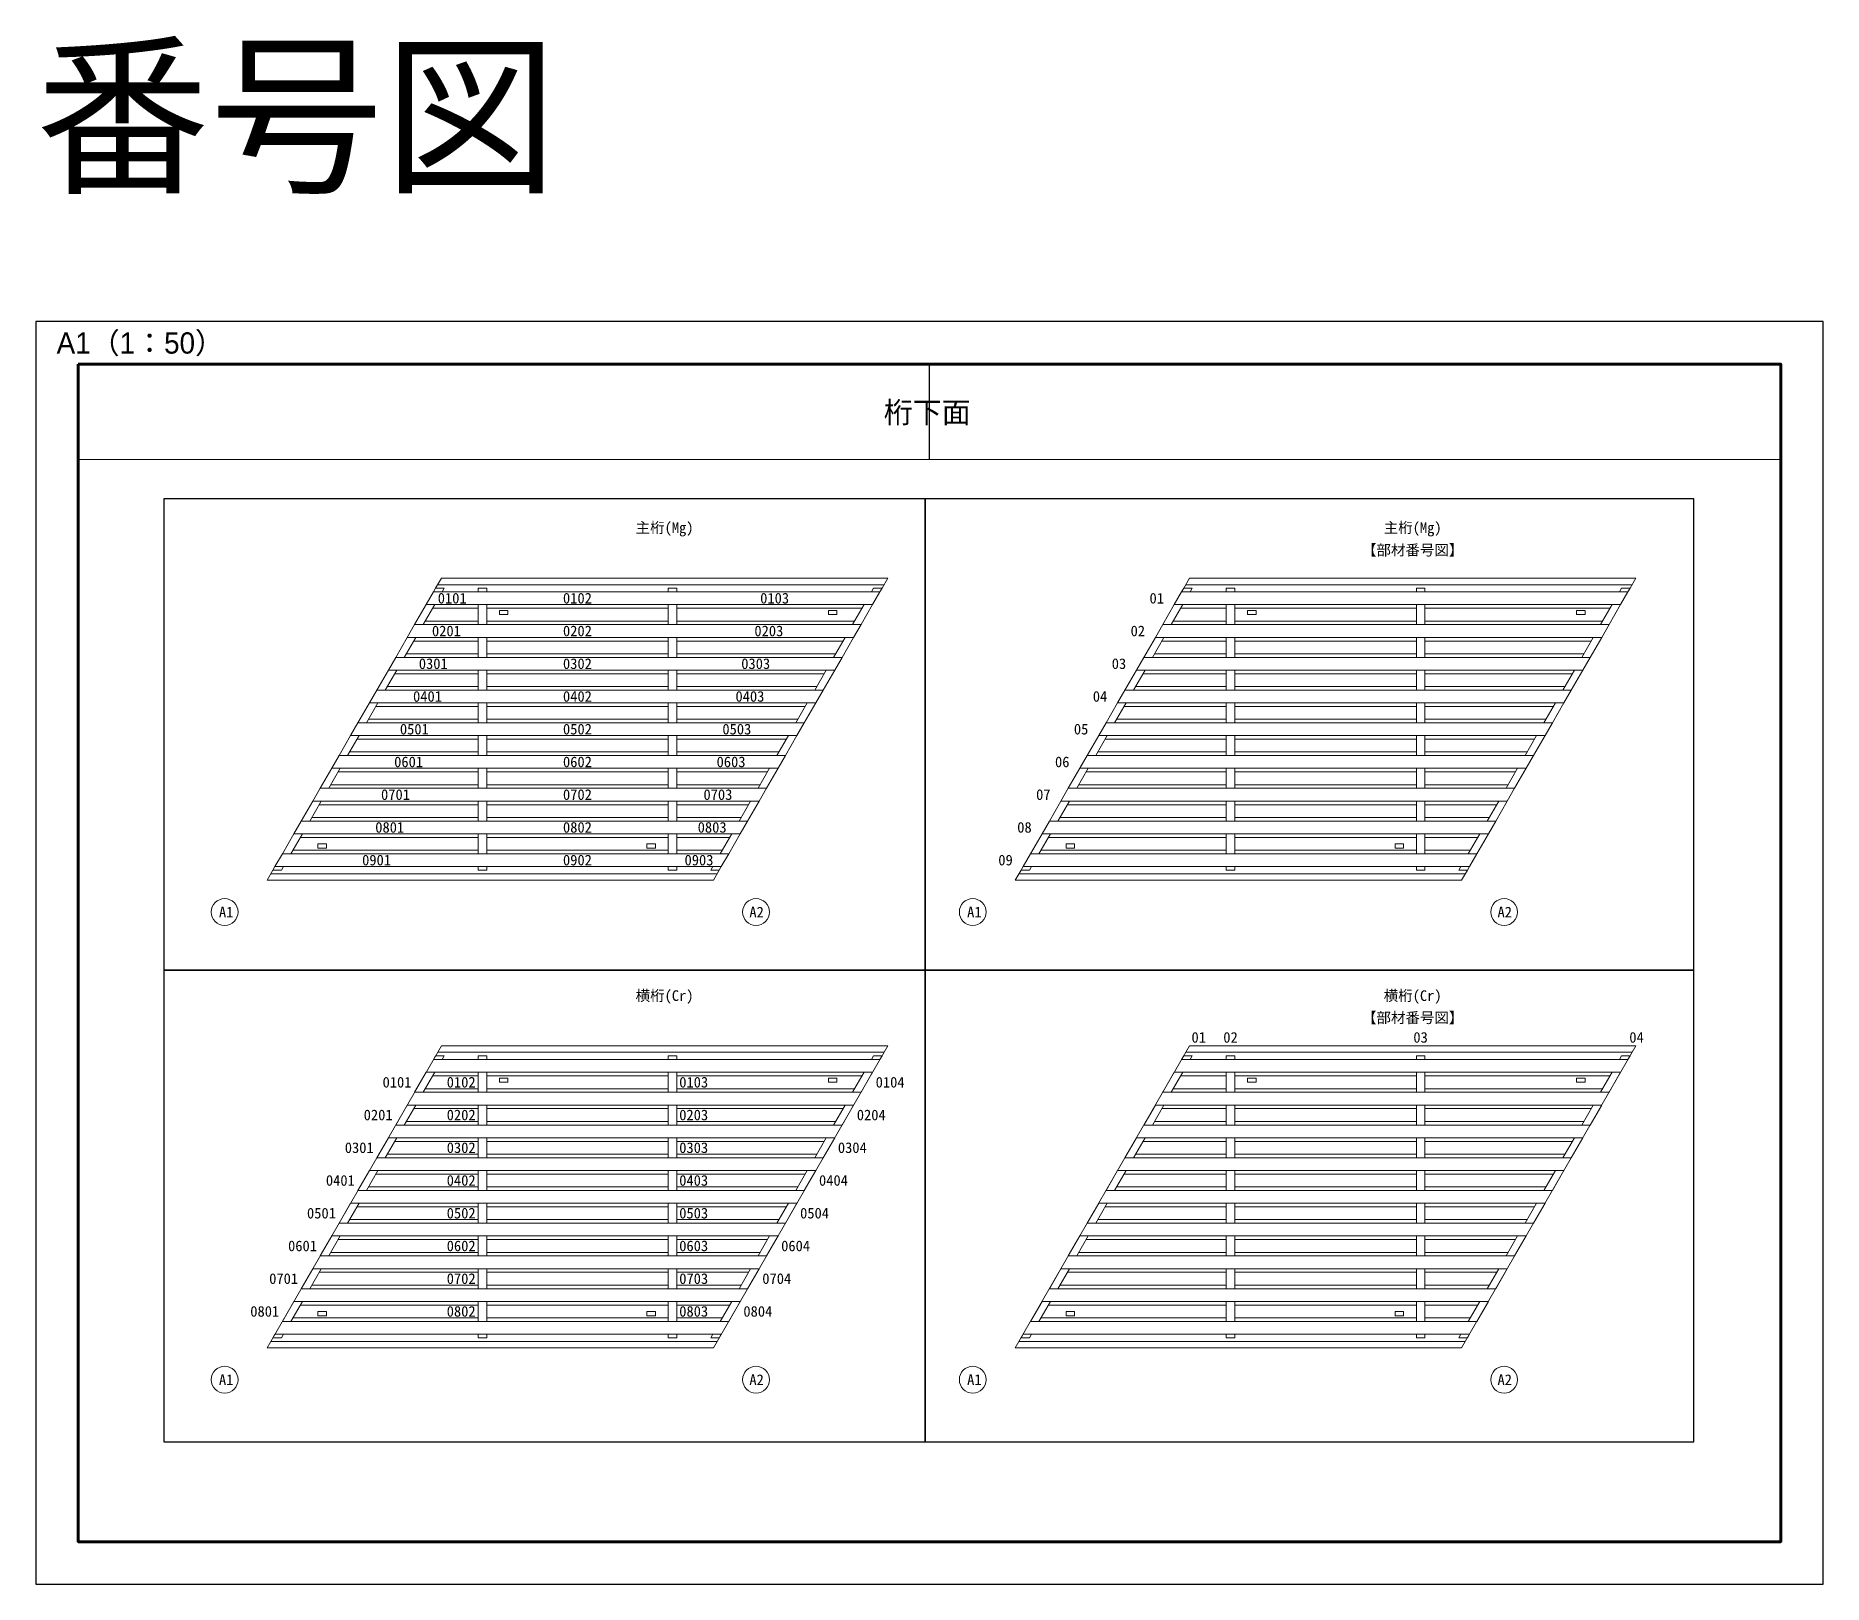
# Model space of a CAD drawing. Header units: millimetres. Extents: x 476600 to 518650, y 120626 to 246150.
# Drawn here: x 476600 to 518650, y 209726 to 246150 of the extents above; entities that cross this region are included whole.
import ezdxf

# ---------------------------------------------------------------- set-up
doc = ezdxf.new("R2010")
doc.units = ezdxf.units.MM
doc.layers.get('Defpoints').update_dxf_attribs({"color": 4})
for name, color, linetype, lineweight in [('D-MTR-FRAM', 7, 'Continuous', 13), ('D-STR', 1, 'Continuous', 13), ('D-STR-TXT', 7, 'Continuous', 13), ('D-TTL', 2, 'Continuous', 140)]:
    doc.layers.add(name, color=color, linetype=linetype, lineweight=lineweight)
doc.styles.add('MSゴシック', font='MS Gothic.ttf')
doc.styles.add('MtXpl__', font='MS PGothic.ttf')

msp = doc.modelspace()

# ---------------------------------------------------------------- texts
at = {"layer": 'D-STR-TXT'}
for s, height, style, p in [('桁下面', 500, 'MtXpl__', (496549, 237042)), ('A1', 250, 'MSゴシック', (480910, 225413)), ('A2', 250, 'MSゴシック', (493388, 225413)), ('A1', 250, 'MSゴシック', (498510, 225413)), ('A2', 250, 'MSゴシック', (510987, 225413)), ('A1', 250, 'MSゴシック', (480910, 214413)), ('A2', 250, 'MSゴシック', (493388, 214413)), ('A1', 250, 'MSゴシック', (498510, 214413)), ('A2', 250, 'MSゴシック', (510987, 214413))]:
    msp.add_text(s, height=height, dxfattribs=dict(at, style=style)).set_placement(p)
at = {"layer": 'D-STR-TXT', "style": 'MSゴシック'}
for s, width, insert, char_height, attachment_point in [('番号図', 15707.95, (476600, 242426), 3000, 7), ('主桁(Mg)', 4536.57, (491393, 234538), 250, 5), ('主桁(Mg)', 4536.57, (508992, 234538), 250, 5), ('【部材番号図】', 4536.57, (508992, 234038), 250, 5), ('0101', 4536.57, (486397, 232918), 250, 5), ('0102', 4536.57, (489343, 232918), 250, 5), ('0103', 4536.57, (493982, 232918), 250, 5), ('01', 4536.57, (502971, 232918), 250, 5), ('0201', 4536.57, (486261, 232148), 250, 5), ('0202', 4536.57, (489343, 232148), 250, 5), ('0203', 4536.57, (493846, 232148), 250, 5), ('02', 4536.57, (502526, 232148), 250, 5), ('0301', 4536.57, (485952, 231378), 250, 5), ('0302', 4536.57, (489343, 231378), 250, 5), ('0303', 4536.57, (493537, 231378), 250, 5), ('03', 4536.57, (502082, 231378), 250, 5), ('0401', 4536.57, (485816, 230608), 250, 5), ('0402', 4536.57, (489343, 230608), 250, 5), ('0403', 4536.57, (493401, 230608), 250, 5), ('04', 4536.57, (501637, 230608), 250, 5), ('0501', 4536.57, (485507, 229838), 250, 5), ('0502', 4536.57, (489343, 229838), 250, 5), ('0503', 4536.57, (493093, 229838), 250, 5), ('05', 4536.57, (501192, 229838), 250, 5), ('0601', 4536.57, (485372, 229068), 250, 5), ('0602', 4536.57, (489343, 229068), 250, 5), ('0603', 4536.57, (492957, 229068), 250, 5), ('06', 4536.57, (500748, 229068), 250, 5), ('0701', 4536.57, (485063, 228298), 250, 5), ('0702', 4536.57, (489343, 228298), 250, 5), ('0703', 4536.57, (492648, 228298), 250, 5), ('07', 4536.57, (500303, 228298), 250, 5), ('0801', 4536.57, (484927, 227528), 250, 5), ('0802', 4536.57, (489343, 227528), 250, 5), ('0803', 4536.57, (492512, 227528), 250, 5), ('08', 4536.57, (499859, 227528), 250, 5), ('0901', 4536.57, (484618, 226758), 250, 5), ('0902', 4536.57, (489343, 226758), 250, 5), ('0903', 4536.57, (492203, 226758), 250, 5), ('09', 4536.57, (499414, 226758), 250, 5), ('横桁(Cr)', 4536.57, (491393, 223538), 250, 5), ('横桁(Cr)', 4536.57, (508992, 223538), 250, 5), ('【部材番号図】', 4536.57, (508992, 223038), 250, 5), ('01', 4536.57, (503958, 222588), 250, 5), ('02', 4536.57, (504707, 222588), 250, 5), ('03', 4536.57, (509178, 222588), 250, 5), ('04', 4536.57, (514258, 222588), 250, 5), ('0101', 4536.57, (485099, 221533), 250, 5), ('0102', 4536.57, (486608, 221533), 250, 5), ('0103', 4536.57, (492078, 221533), 250, 5), ('0104', 4536.57, (496699, 221533), 250, 5), ('0201', 4536.57, (484655, 220763), 250, 5), ('0202', 4536.57, (486608, 220763), 250, 5), ('0203', 4536.57, (492078, 220763), 250, 5), ('0204', 4536.57, (496255, 220763), 250, 5), ('0301', 4536.57, (484210, 219993), 250, 5), ('0302', 4536.57, (486608, 219993), 250, 5), ('0303', 4536.57, (492078, 219993), 250, 5), ('0304', 4536.57, (495810, 219993), 250, 5), ('0401', 4536.57, (483766, 219223), 250, 5), ('0402', 4536.57, (486608, 219223), 250, 5), ('0403', 4536.57, (492078, 219223), 250, 5), ('0404', 4536.57, (495366, 219223), 250, 5), ('0501', 4536.57, (483321, 218453), 250, 5), ('0502', 4536.57, (486608, 218453), 250, 5), ('0503', 4536.57, (492078, 218453), 250, 5), ('0504', 4536.57, (494921, 218453), 250, 5), ('0601', 4536.57, (482876, 217683), 250, 5), ('0602', 4536.57, (486608, 217683), 250, 5), ('0603', 4536.57, (492078, 217683), 250, 5), ('0604', 4536.57, (494476, 217683), 250, 5), ('0701', 4536.57, (482432, 216913), 250, 5), ('0702', 4536.57, (486608, 216913), 250, 5), ('0703', 4536.57, (492078, 216913), 250, 5), ('0704', 4536.57, (494032, 216913), 250, 5), ('0801', 4536.57, (481987, 216143), 250, 5), ('0802', 4536.57, (486608, 216143), 250, 5), ('0803', 4536.57, (492078, 216143), 250, 5), ('0804', 4536.57, (493587, 216143), 250, 5)]:
    msp.add_mtext_dynamic_manual_height_columns(s, width=width, gutter_width=25, heights=[0], dxfattribs=dict(at, insert=insert, char_height=char_height, attachment_point=attachment_point))
at = {"layer": 'Defpoints', "style": 'MtXpl__'}
msp.add_text('A1（1：50）', height=500, dxfattribs=at).set_placement((477092, 238673))

# ---------------------------------------------------------------- linework, layer by layer
at = {"layer": 'D-MTR-FRAM'}
msp.add_lwpolyline([(477600, 236184), (477600, 210726), (517650, 210726), (517650, 236184)], close=True, dxfattribs=at)
at = {"layer": 'D-STR', "color": 0}
for p, q in [((486008, 233155), (486143, 233388)), ((486143, 233388), (496643, 233388)), ((496508, 233155), (496643, 233388)), ((503607, 233155), (503742, 233388)), ((503742, 233388), (514242, 233388)), ((514107, 233155), (514242, 233388)), ((496556, 233238), (486056, 233238)), ((514155, 233238), (503655, 233238)), ((487008, 232683), (485936, 232683)), ((491478, 232683), (487208, 232683)), ((496036, 232683), (491678, 232683)), ((504607, 232683), (503535, 232683)), ((509078, 232683), (504807, 232683)), ((513635, 232683), (509278, 232683)), ((487008, 232383), (485763, 232383)), ((491478, 232383), (487208, 232383)), ((495863, 232383), (491678, 232383)), ((504607, 232383), (503362, 232383)), ((509078, 232383), (504807, 232383)), ((513462, 232383), (509278, 232383)), ((487008, 231913), (485491, 231913)), ((491478, 231913), (487208, 231913)), ((495591, 231913), (491678, 231913)), ((504607, 231913), (503091, 231913)), ((509078, 231913), (504807, 231913)), ((513191, 231913), (509278, 231913)), ((487008, 231613), (485318, 231613)), ((491478, 231613), (487208, 231613)), ((495418, 231613), (491678, 231613)), ((504607, 231613), (502917, 231613)), ((509078, 231613), (504807, 231613)), ((513017, 231613), (509278, 231613)), ((487008, 231143), (485047, 231143)), ((491478, 231143), (487208, 231143)), ((495147, 231143), (491678, 231143)), ((504607, 231143), (502646, 231143)), ((509078, 231143), (504807, 231143)), ((512746, 231143), (509278, 231143)), ((487008, 230843), (484874, 230843)), ((491478, 230843), (487208, 230843)), ((494974, 230843), (491678, 230843)), ((504607, 230843), (502473, 230843)), ((509078, 230843), (504807, 230843)), ((512573, 230843), (509278, 230843)), ((487008, 230073), (484429, 230073)), ((487008, 230373), (484602, 230373)), ((491478, 230373), (487208, 230373)), ((491478, 230073), (487208, 230073)), ((494702, 230373), (491678, 230373)), ((494529, 230073), (491678, 230073)), ((504607, 230073), (502028, 230073)), ((504607, 230373), (502201, 230373)), ((509078, 230373), (504807, 230373)), ((509078, 230073), (504807, 230073)), ((512301, 230373), (509278, 230373)), ((512128, 230073), (509278, 230073)), ((487008, 229603), (484158, 229603)), ((491478, 229603), (487208, 229603)), ((494258, 229603), (491678, 229603)), ((504607, 229603), (501757, 229603)), ((509078, 229603), (504807, 229603)), ((511857, 229603), (509278, 229603)), ((487008, 229303), (483984, 229303)), ((491478, 229303), (487208, 229303)), ((494084, 229303), (491678, 229303)), ((504607, 229303), (501584, 229303)), ((509078, 229303), (504807, 229303)), ((511684, 229303), (509278, 229303)), ((487008, 228833), (483713, 228833)), ((491478, 228833), (487208, 228833)), ((493813, 228833), (491678, 228833)), ((504607, 228833), (501312, 228833)), ((509078, 228833), (504807, 228833)), ((511412, 228833), (509278, 228833)), ((487008, 228533), (483540, 228533)), ((491478, 228533), (487208, 228533)), ((493640, 228533), (491678, 228533)), ((504607, 228533), (501139, 228533)), ((509078, 228533), (504807, 228533)), ((511239, 228533), (509278, 228533)), ((487008, 228063), (483269, 228063)), ((491478, 228063), (487208, 228063)), ((493369, 228063), (491678, 228063)), ((504607, 228063), (500868, 228063)), ((509078, 228063), (504807, 228063)), ((510968, 228063), (509278, 228063)), ((487008, 227763), (483095, 227763)), ((491478, 227763), (487208, 227763)), ((493195, 227763), (491678, 227763)), ((504607, 227763), (500694, 227763)), ((509078, 227763), (504807, 227763)), ((510794, 227763), (509278, 227763)), ((487008, 227293), (482824, 227293)), ((491478, 227293), (487208, 227293)), ((492924, 227293), (491678, 227293)), ((504607, 227293), (500423, 227293)), ((509078, 227293), (504807, 227293)), ((510523, 227293), (509278, 227293)), ((487008, 226993), (482651, 226993)), ((491478, 226993), (487208, 226993)), ((492751, 226993), (491678, 226993)), ((504607, 226993), (500250, 226993)), ((509078, 226993), (504807, 226993)), ((510350, 226993), (509278, 226993)), ((482044, 226288), (482178, 226522)), ((482044, 226288), (492544, 226288)), ((492630, 226438), (482130, 226438)), ((492678, 226522), (492544, 226288)), ((499643, 226288), (499778, 226522)), ((499643, 226288), (510143, 226288)), ((510230, 226438), (499730, 226438)), ((510278, 226522), (510143, 226288)), ((486143, 222388), (482044, 215288)), ((496458, 222068), (485958, 222068)), ((496556, 222238), (486056, 222238)), ((486143, 222388), (496643, 222388)), ((492544, 215288), (496643, 222388)), ((503742, 222388), (499643, 215288)), ((514057, 222068), (503557, 222068)), ((514155, 222238), (503655, 222238)), ((503742, 222388), (514242, 222388)), ((510143, 215288), (514242, 222388)), ((496285, 221768), (485785, 221768)), ((487008, 221683), (485936, 221683)), ((491478, 221683), (487208, 221683)), ((496036, 221683), (491678, 221683)), ((513884, 221768), (503384, 221768)), ((504607, 221683), (503535, 221683)), ((509078, 221683), (504807, 221683)), ((513635, 221683), (509278, 221683)), ((496014, 221298), (485514, 221298)), ((487008, 221383), (485763, 221383)), ((491478, 221383), (487208, 221383)), ((495863, 221383), (491678, 221383)), ((513613, 221298), (503113, 221298)), ((504607, 221383), (503362, 221383)), ((509078, 221383), (504807, 221383)), ((513462, 221383), (509278, 221383)), ((495840, 220998), (485340, 220998)), ((487008, 220913), (485491, 220913)), ((491478, 220913), (487208, 220913)), ((495591, 220913), (491678, 220913)), ((513440, 220998), (502940, 220998)), ((504607, 220913), (503091, 220913)), ((509078, 220913), (504807, 220913)), ((513191, 220913), (509278, 220913)), ((495569, 220528), (485069, 220528)), ((487008, 220613), (485318, 220613)), ((491478, 220613), (487208, 220613)), ((495418, 220613), (491678, 220613)), ((513168, 220528), (502668, 220528)), ((504607, 220613), (502917, 220613)), ((509078, 220613), (504807, 220613)), ((513017, 220613), (509278, 220613)), ((495396, 220228), (484896, 220228)), ((487008, 220143), (485047, 220143)), ((491478, 220143), (487208, 220143)), ((495147, 220143), (491678, 220143)), ((512995, 220228), (502495, 220228)), ((504607, 220143), (502646, 220143)), ((509078, 220143), (504807, 220143)), ((512746, 220143), (509278, 220143)), ((495124, 219758), (484624, 219758)), ((487008, 219843), (484874, 219843)), ((491478, 219843), (487208, 219843)), ((494974, 219843), (491678, 219843)), ((512724, 219758), (502224, 219758)), ((504607, 219843), (502473, 219843)), ((509078, 219843), (504807, 219843)), ((512573, 219843), (509278, 219843)), ((494951, 219458), (484451, 219458)), ((487008, 219373), (484602, 219373)), ((491478, 219373), (487208, 219373)), ((494702, 219373), (491678, 219373)), ((512550, 219458), (502050, 219458)), ((504607, 219373), (502201, 219373)), ((509078, 219373), (504807, 219373)), ((512301, 219373), (509278, 219373)), ((494507, 218688), (484007, 218688)), ((494680, 218988), (484180, 218988)), ((487008, 219073), (484429, 219073)), ((491478, 219073), (487208, 219073)), ((494529, 219073), (491678, 219073)), ((512106, 218688), (501606, 218688)), ((512279, 218988), (501779, 218988)), ((504607, 219073), (502028, 219073)), ((509078, 219073), (504807, 219073)), ((512128, 219073), (509278, 219073)), ((487008, 218303), (483984, 218303)), ((487008, 218603), (484158, 218603)), ((491478, 218603), (487208, 218603)), ((491478, 218303), (487208, 218303)), ((494258, 218603), (491678, 218603)), ((494084, 218303), (491678, 218303)), ((504607, 218303), (501584, 218303)), ((504607, 218603), (501757, 218603)), ((509078, 218603), (504807, 218603)), ((509078, 218303), (504807, 218303)), ((511857, 218603), (509278, 218603)), ((511684, 218303), (509278, 218303)), ((494062, 217918), (483562, 217918)), ((487008, 217833), (483713, 217833)), ((494235, 218218), (483735, 218218)), ((491478, 217833), (487208, 217833)), ((493813, 217833), (491678, 217833)), ((511661, 217918), (501161, 217918)), ((504607, 217833), (501312, 217833)), ((511835, 218218), (501335, 218218)), ((509078, 217833), (504807, 217833)), ((511412, 217833), (509278, 217833)), ((493791, 217448), (483291, 217448)), ((487008, 217533), (483540, 217533)), ((491478, 217533), (487208, 217533)), ((493640, 217533), (491678, 217533)), ((511390, 217448), (500890, 217448)), ((504607, 217533), (501139, 217533)), ((509078, 217533), (504807, 217533)), ((511239, 217533), (509278, 217533)), ((493618, 217148), (483118, 217148)), ((487008, 217063), (483269, 217063)), ((491478, 217063), (487208, 217063)), ((493369, 217063), (491678, 217063)), ((511217, 217148), (500717, 217148)), ((504607, 217063), (500868, 217063)), ((509078, 217063), (504807, 217063)), ((510968, 217063), (509278, 217063)), ((493346, 216678), (482846, 216678)), ((487008, 216763), (483095, 216763)), ((491478, 216763), (487208, 216763)), ((493195, 216763), (491678, 216763)), ((510945, 216678), (500445, 216678)), ((504607, 216763), (500694, 216763)), ((509078, 216763), (504807, 216763)), ((510794, 216763), (509278, 216763)), ((493173, 216378), (482673, 216378)), ((487008, 216293), (482824, 216293)), ((491478, 216293), (487208, 216293)), ((492924, 216293), (491678, 216293)), ((510772, 216378), (500272, 216378)), ((504607, 216293), (500423, 216293)), ((509078, 216293), (504807, 216293)), ((510523, 216293), (509278, 216293)), ((492902, 215908), (482402, 215908)), ((487008, 215993), (482651, 215993)), ((491478, 215993), (487208, 215993)), ((492751, 215993), (491678, 215993)), ((510501, 215908), (500001, 215908)), ((504607, 215993), (500250, 215993)), ((509078, 215993), (504807, 215993)), ((510350, 215993), (509278, 215993)), ((492630, 215438), (482130, 215438)), ((492728, 215608), (482228, 215608)), ((510230, 215438), (499730, 215438)), ((510328, 215608), (499828, 215608)), ((482044, 215288), (492544, 215288)), ((499643, 215288), (510143, 215288))]:
    msp.add_line(p, q, dxfattribs=at)
at = {"layer": 'D-STR'}
for p, q in [((485958, 233068), (485785, 232768)), ((496458, 233068), (485958, 233068)), ((496458, 233068), (496285, 232768)), ((503557, 233068), (503384, 232768)), ((514057, 233068), (503557, 233068)), ((514057, 233068), (513884, 232768)), ((496285, 232768), (485785, 232768)), ((513884, 232768), (503384, 232768)), ((485514, 232298), (485340, 231998)), ((496014, 232298), (485514, 232298)), ((496014, 232298), (495840, 231998)), ((503113, 232298), (502940, 231998)), ((513613, 232298), (503113, 232298)), ((513613, 232298), (513440, 231998)), ((495840, 231998), (485340, 231998)), ((513440, 231998), (502940, 231998)), ((485069, 231528), (484896, 231228)), ((495569, 231528), (485069, 231528)), ((495569, 231528), (495396, 231228)), ((502668, 231528), (502495, 231228)), ((513168, 231528), (502668, 231528)), ((513168, 231528), (512995, 231228)), ((495396, 231228), (484896, 231228)), ((512995, 231228), (502495, 231228)), ((484624, 230758), (484451, 230458)), ((494951, 230458), (484451, 230458)), ((495124, 230758), (484624, 230758)), ((495124, 230758), (494951, 230458)), ((502224, 230758), (502050, 230458)), ((512550, 230458), (502050, 230458)), ((512724, 230758), (502224, 230758)), ((512724, 230758), (512550, 230458)), ((484180, 229988), (484007, 229688)), ((494507, 229688), (484007, 229688)), ((494680, 229988), (484180, 229988)), ((494680, 229988), (494507, 229688)), ((501779, 229988), (501606, 229688)), ((512106, 229688), (501606, 229688)), ((512279, 229988), (501779, 229988)), ((512279, 229988), (512106, 229688)), ((483735, 229218), (483562, 228918)), ((494235, 229218), (483735, 229218)), ((494235, 229218), (494062, 228918)), ((501335, 229218), (501161, 228918)), ((511835, 229218), (501335, 229218)), ((511835, 229218), (511661, 228918)), ((494062, 228918), (483562, 228918)), ((511661, 228918), (501161, 228918)), ((483291, 228448), (483118, 228148)), ((493791, 228448), (483291, 228448)), ((493791, 228448), (493618, 228148)), ((500890, 228448), (500717, 228148)), ((511390, 228448), (500890, 228448)), ((511390, 228448), (511217, 228148)), ((493618, 228148), (483118, 228148)), ((511217, 228148), (500717, 228148)), ((482846, 227678), (482673, 227378)), ((493346, 227678), (482846, 227678)), ((493346, 227678), (493173, 227378)), ((500445, 227678), (500272, 227378)), ((510945, 227678), (500445, 227678)), ((510945, 227678), (510772, 227378)), ((493173, 227378), (482673, 227378)), ((510772, 227378), (500272, 227378)), ((482402, 226908), (482228, 226608)), ((492902, 226908), (482402, 226908)), ((492728, 226608), (492902, 226908)), ((500001, 226908), (499828, 226608)), ((510501, 226908), (500001, 226908)), ((510328, 226608), (510501, 226908)), ((492728, 226608), (482228, 226608)), ((510328, 226608), (499828, 226608))]:
    msp.add_line(p, q, dxfattribs=at)
at = {"layer": 'D-STR', "color": 0}
for points in [[(485958, 233068), (486158, 233068), (486208, 233155), (486008, 233155)], [(487008, 233155), (487208, 233155), (487208, 233068), (487008, 233068)], [(491478, 233155), (491678, 233155), (491678, 233068), (491478, 233068)], [(496258, 233068), (496458, 233068), (496508, 233155), (496308, 233155)], [(503557, 233068), (503757, 233068), (503807, 233155), (503607, 233155)], [(504607, 233155), (504807, 233155), (504807, 233068), (504607, 233068)], [(509078, 233155), (509278, 233155), (509278, 233068), (509078, 233068)], [(513857, 233068), (514057, 233068), (514107, 233155), (513907, 233155)], [(485514, 232298), (485714, 232298), (485985, 232768), (485785, 232768)], [(487008, 232768), (487208, 232768), (487208, 232298), (487008, 232298)], [(487508, 232533), (487708, 232533), (487708, 232633), (487508, 232633)], [(491478, 232768), (491678, 232768), (491678, 232298), (491478, 232298)], [(495249, 232533), (495449, 232533), (495449, 232633), (495249, 232633)], [(495814, 232298), (496014, 232298), (496285, 232768), (496085, 232768)], [(503113, 232298), (503313, 232298), (503584, 232768), (503384, 232768)], [(504607, 232768), (504807, 232768), (504807, 232298), (504607, 232298)], [(505107, 232533), (505307, 232533), (505307, 232633), (505107, 232633)], [(509078, 232768), (509278, 232768), (509278, 232298), (509078, 232298)], [(512848, 232533), (513048, 232533), (513048, 232633), (512848, 232633)], [(513413, 232298), (513613, 232298), (513884, 232768), (513684, 232768)], [(485069, 231528), (485269, 231528), (485540, 231998), (485340, 231998)], [(487008, 231998), (487208, 231998), (487208, 231528), (487008, 231528)], [(491478, 231998), (491678, 231998), (491678, 231528), (491478, 231528)], [(495369, 231528), (495569, 231528), (495840, 231998), (495640, 231998)], [(502668, 231528), (502868, 231528), (503140, 231998), (502940, 231998)], [(504607, 231998), (504807, 231998), (504807, 231528), (504607, 231528)], [(509078, 231998), (509278, 231998), (509278, 231528), (509078, 231528)], [(512968, 231528), (513168, 231528), (513440, 231998), (513240, 231998)], [(484624, 230758), (484824, 230758), (485096, 231228), (484896, 231228)], [(487008, 231228), (487208, 231228), (487208, 230758), (487008, 230758)], [(491478, 231228), (491678, 231228), (491678, 230758), (491478, 230758)], [(494924, 230758), (495124, 230758), (495396, 231228), (495196, 231228)], [(502224, 230758), (502424, 230758), (502695, 231228), (502495, 231228)], [(504607, 231228), (504807, 231228), (504807, 230758), (504607, 230758)], [(509078, 231228), (509278, 231228), (509278, 230758), (509078, 230758)], [(512524, 230758), (512724, 230758), (512995, 231228), (512795, 231228)], [(484180, 229988), (484380, 229988), (484651, 230458), (484451, 230458)], [(487008, 230458), (487208, 230458), (487208, 229988), (487008, 229988)], [(491478, 230458), (491678, 230458), (491678, 229988), (491478, 229988)], [(494480, 229988), (494680, 229988), (494951, 230458), (494751, 230458)], [(501779, 229988), (501979, 229988), (502250, 230458), (502050, 230458)], [(504607, 230458), (504807, 230458), (504807, 229988), (504607, 229988)], [(509078, 230458), (509278, 230458), (509278, 229988), (509078, 229988)], [(512079, 229988), (512279, 229988), (512550, 230458), (512350, 230458)], [(483735, 229218), (483935, 229218), (484207, 229688), (484007, 229688)], [(487008, 229688), (487208, 229688), (487208, 229218), (487008, 229218)], [(491478, 229688), (491678, 229688), (491678, 229218), (491478, 229218)], [(494035, 229218), (494235, 229218), (494507, 229688), (494307, 229688)], [(501335, 229218), (501535, 229218), (501806, 229688), (501606, 229688)], [(504607, 229688), (504807, 229688), (504807, 229218), (504607, 229218)], [(509078, 229688), (509278, 229688), (509278, 229218), (509078, 229218)], [(511635, 229218), (511835, 229218), (512106, 229688), (511906, 229688)], [(483291, 228448), (483491, 228448), (483762, 228918), (483562, 228918)], [(487008, 228918), (487208, 228918), (487208, 228448), (487008, 228448)], [(491478, 228918), (491678, 228918), (491678, 228448), (491478, 228448)], [(493591, 228448), (493791, 228448), (494062, 228918), (493862, 228918)], [(500890, 228448), (501090, 228448), (501361, 228918), (501161, 228918)], [(504607, 228918), (504807, 228918), (504807, 228448), (504607, 228448)], [(509078, 228918), (509278, 228918), (509278, 228448), (509078, 228448)], [(511190, 228448), (511390, 228448), (511661, 228918), (511461, 228918)], [(482846, 227678), (483046, 227678), (483318, 228148), (483118, 228148)], [(487008, 228148), (487208, 228148), (487208, 227678), (487008, 227678)], [(491478, 228148), (491678, 228148), (491678, 227678), (491478, 227678)], [(493146, 227678), (493346, 227678), (493618, 228148), (493418, 228148)], [(500445, 227678), (500645, 227678), (500917, 228148), (500717, 228148)], [(504607, 228148), (504807, 228148), (504807, 227678), (504607, 227678)], [(509078, 228148), (509278, 228148), (509278, 227678), (509078, 227678)], [(510745, 227678), (510945, 227678), (511217, 228148), (511017, 228148)], [(482402, 226908), (482602, 226908), (482873, 227378), (482673, 227378)], [(483237, 227043), (483437, 227043), (483437, 227143), (483237, 227143)], [(487008, 227378), (487208, 227378), (487208, 226908), (487008, 226908)], [(490978, 227043), (491178, 227043), (491178, 227143), (490978, 227143)], [(491478, 227378), (491678, 227378), (491678, 226908), (491478, 226908)], [(492702, 226908), (492902, 226908), (493173, 227378), (492973, 227378)], [(500001, 226908), (500201, 226908), (500472, 227378), (500272, 227378)], [(500837, 227043), (501037, 227043), (501037, 227143), (500837, 227143)], [(504607, 227378), (504807, 227378), (504807, 226908), (504607, 226908)], [(508578, 227043), (508778, 227043), (508778, 227143), (508578, 227143)], [(509078, 227378), (509278, 227378), (509278, 226908), (509078, 226908)], [(510301, 226908), (510501, 226908), (510772, 227378), (510572, 227378)], [(482178, 226522), (482378, 226522), (482428, 226608), (482228, 226608)], [(487008, 226608), (487208, 226608), (487208, 226522), (487008, 226522)], [(491478, 226608), (491678, 226608), (491678, 226522), (491478, 226522)], [(492478, 226522), (492678, 226522), (492728, 226608), (492528, 226608)], [(499778, 226522), (499978, 226522), (500028, 226608), (499828, 226608)], [(504607, 226608), (504807, 226608), (504807, 226522), (504607, 226522)], [(509078, 226608), (509278, 226608), (509278, 226522), (509078, 226522)], [(510078, 226522), (510278, 226522), (510328, 226608), (510128, 226608)], [(485958, 222068), (486158, 222068), (486208, 222155), (486008, 222155)], [(487008, 222155), (487208, 222155), (487208, 222068), (487008, 222068)], [(491478, 222155), (491678, 222155), (491678, 222068), (491478, 222068)], [(496258, 222068), (496458, 222068), (496508, 222155), (496308, 222155)], [(503557, 222068), (503757, 222068), (503807, 222155), (503607, 222155)], [(504607, 222155), (504807, 222155), (504807, 222068), (504607, 222068)], [(509078, 222155), (509278, 222155), (509278, 222068), (509078, 222068)], [(513857, 222068), (514057, 222068), (514107, 222155), (513907, 222155)], [(487508, 221533), (487708, 221533), (487708, 221633), (487508, 221633)], [(495249, 221533), (495449, 221533), (495449, 221633), (495249, 221633)], [(505107, 221533), (505307, 221533), (505307, 221633), (505107, 221633)], [(512848, 221533), (513048, 221533), (513048, 221633), (512848, 221633)], [(483237, 216043), (483437, 216043), (483437, 216143), (483237, 216143)], [(490978, 216043), (491178, 216043), (491178, 216143), (490978, 216143)], [(500837, 216043), (501037, 216043), (501037, 216143), (500837, 216143)], [(508578, 216043), (508778, 216043), (508778, 216143), (508578, 216143)], [(482178, 215522), (482378, 215522), (482428, 215608), (482228, 215608)], [(487008, 215608), (487208, 215608), (487208, 215522), (487008, 215522)], [(491478, 215608), (491678, 215608), (491678, 215522), (491478, 215522)], [(492478, 215522), (492678, 215522), (492728, 215608), (492528, 215608)], [(499778, 215522), (499978, 215522), (500028, 215608), (499828, 215608)], [(504607, 215608), (504807, 215608), (504807, 215522), (504607, 215522)], [(509078, 215608), (509278, 215608), (509278, 215522), (509078, 215522)], [(510078, 215522), (510278, 215522), (510328, 215608), (510128, 215608)]]:
    msp.add_lwpolyline(points, close=True, dxfattribs=at)
at = {"layer": 'D-STR'}
for points in [[(485514, 221298), (485714, 221298), (485985, 221768), (485785, 221768)], [(487008, 221768), (487208, 221768), (487208, 221298), (487008, 221298)], [(491478, 221768), (491678, 221768), (491678, 221298), (491478, 221298)], [(495814, 221298), (496014, 221298), (496285, 221768), (496085, 221768)], [(503113, 221298), (503313, 221298), (503584, 221768), (503384, 221768)], [(504607, 221768), (504807, 221768), (504807, 221298), (504607, 221298)], [(509078, 221768), (509278, 221768), (509278, 221298), (509078, 221298)], [(513413, 221298), (513613, 221298), (513884, 221768), (513684, 221768)], [(485069, 220528), (485269, 220528), (485540, 220998), (485340, 220998)], [(487008, 220998), (487208, 220998), (487208, 220528), (487008, 220528)], [(491478, 220998), (491678, 220998), (491678, 220528), (491478, 220528)], [(495369, 220528), (495569, 220528), (495840, 220998), (495640, 220998)], [(502668, 220528), (502868, 220528), (503140, 220998), (502940, 220998)], [(504607, 220998), (504807, 220998), (504807, 220528), (504607, 220528)], [(509078, 220998), (509278, 220998), (509278, 220528), (509078, 220528)], [(512968, 220528), (513168, 220528), (513440, 220998), (513240, 220998)], [(484624, 219758), (484824, 219758), (485096, 220228), (484896, 220228)], [(487008, 220228), (487208, 220228), (487208, 219758), (487008, 219758)], [(491478, 220228), (491678, 220228), (491678, 219758), (491478, 219758)], [(494924, 219758), (495124, 219758), (495396, 220228), (495196, 220228)], [(502224, 219758), (502424, 219758), (502695, 220228), (502495, 220228)], [(504607, 220228), (504807, 220228), (504807, 219758), (504607, 219758)], [(509078, 220228), (509278, 220228), (509278, 219758), (509078, 219758)], [(512524, 219758), (512724, 219758), (512995, 220228), (512795, 220228)], [(484180, 218988), (484380, 218988), (484651, 219458), (484451, 219458)], [(487008, 219458), (487208, 219458), (487208, 218988), (487008, 218988)], [(491478, 219458), (491678, 219458), (491678, 218988), (491478, 218988)], [(494480, 218988), (494680, 218988), (494951, 219458), (494751, 219458)], [(501779, 218988), (501979, 218988), (502250, 219458), (502050, 219458)], [(504607, 219458), (504807, 219458), (504807, 218988), (504607, 218988)], [(509078, 219458), (509278, 219458), (509278, 218988), (509078, 218988)], [(512079, 218988), (512279, 218988), (512550, 219458), (512350, 219458)], [(483735, 218218), (483935, 218218), (484207, 218688), (484007, 218688)], [(487008, 218688), (487208, 218688), (487208, 218218), (487008, 218218)], [(491478, 218688), (491678, 218688), (491678, 218218), (491478, 218218)], [(494035, 218218), (494235, 218218), (494507, 218688), (494307, 218688)], [(501335, 218218), (501535, 218218), (501806, 218688), (501606, 218688)], [(504607, 218688), (504807, 218688), (504807, 218218), (504607, 218218)], [(509078, 218688), (509278, 218688), (509278, 218218), (509078, 218218)], [(511635, 218218), (511835, 218218), (512106, 218688), (511906, 218688)], [(483291, 217448), (483491, 217448), (483762, 217918), (483562, 217918)], [(487008, 217918), (487208, 217918), (487208, 217448), (487008, 217448)], [(491478, 217918), (491678, 217918), (491678, 217448), (491478, 217448)], [(493591, 217448), (493791, 217448), (494062, 217918), (493862, 217918)], [(500890, 217448), (501090, 217448), (501361, 217918), (501161, 217918)], [(504607, 217918), (504807, 217918), (504807, 217448), (504607, 217448)], [(509078, 217918), (509278, 217918), (509278, 217448), (509078, 217448)], [(511190, 217448), (511390, 217448), (511661, 217918), (511461, 217918)], [(482846, 216678), (483046, 216678), (483318, 217148), (483118, 217148)], [(487008, 217148), (487208, 217148), (487208, 216678), (487008, 216678)], [(491478, 217148), (491678, 217148), (491678, 216678), (491478, 216678)], [(493146, 216678), (493346, 216678), (493618, 217148), (493418, 217148)], [(500445, 216678), (500645, 216678), (500917, 217148), (500717, 217148)], [(504607, 217148), (504807, 217148), (504807, 216678), (504607, 216678)], [(509078, 217148), (509278, 217148), (509278, 216678), (509078, 216678)], [(510745, 216678), (510945, 216678), (511217, 217148), (511017, 217148)], [(482402, 215908), (482602, 215908), (482873, 216378), (482673, 216378)], [(487008, 216378), (487208, 216378), (487208, 215908), (487008, 215908)], [(491478, 216378), (491678, 216378), (491678, 215908), (491478, 215908)], [(492702, 215908), (492902, 215908), (493173, 216378), (492973, 216378)], [(500001, 215908), (500201, 215908), (500472, 216378), (500272, 216378)], [(504607, 216378), (504807, 216378), (504807, 215908), (504607, 215908)], [(509078, 216378), (509278, 216378), (509278, 215908), (509078, 215908)], [(510301, 215908), (510501, 215908), (510772, 216378), (510572, 216378)]]:
    msp.add_lwpolyline(points, close=True, dxfattribs=at)
at = {"layer": 'D-STR-TXT'}
for centre in [(481044, 225538), (493544, 225538), (498643, 225538), (511143, 225538), (481044, 214538), (493544, 214538), (498643, 214538), (511143, 214538)]:
    msp.add_circle(centre, 315, dxfattribs=at)
at = {"layer": 'D-TTL', "linetype": 'Continuous'}
msp.add_lwpolyline([(477600, 238426), (517650, 238426), (517650, 210726), (477600, 210726)], close=True, dxfattribs=at)
at = {"layer": 'Defpoints'}
msp.add_line((497625, 236184), (497625, 238426), dxfattribs=at)
at = {"layer": 'Defpoints', "linetype": 'Continuous'}
for points in [[(476600, 209726), (518650, 209726), (518650, 239426), (476600, 239426)], [(479612, 224167), (497521, 224167), (497521, 235258), (479612, 235258)], [(497521, 224167), (515608, 224167), (515608, 235258), (497521, 235258)], [(479612, 213077), (497521, 213077), (497521, 224167), (479612, 224167)], [(497521, 213077), (515608, 213077), (515608, 224167), (497521, 224167)]]:
    msp.add_lwpolyline(points, close=True, dxfattribs=at)

msp.set_redraw_order([(e.dxf.handle, doc.entitydb.next_handle()) for e in msp.query("TEXT MTEXT ATTDEF DIMENSION ARC_DIMENSION")])  # texts and dimensions are drawn at this point

doc.saveas('drawing.dxf')
